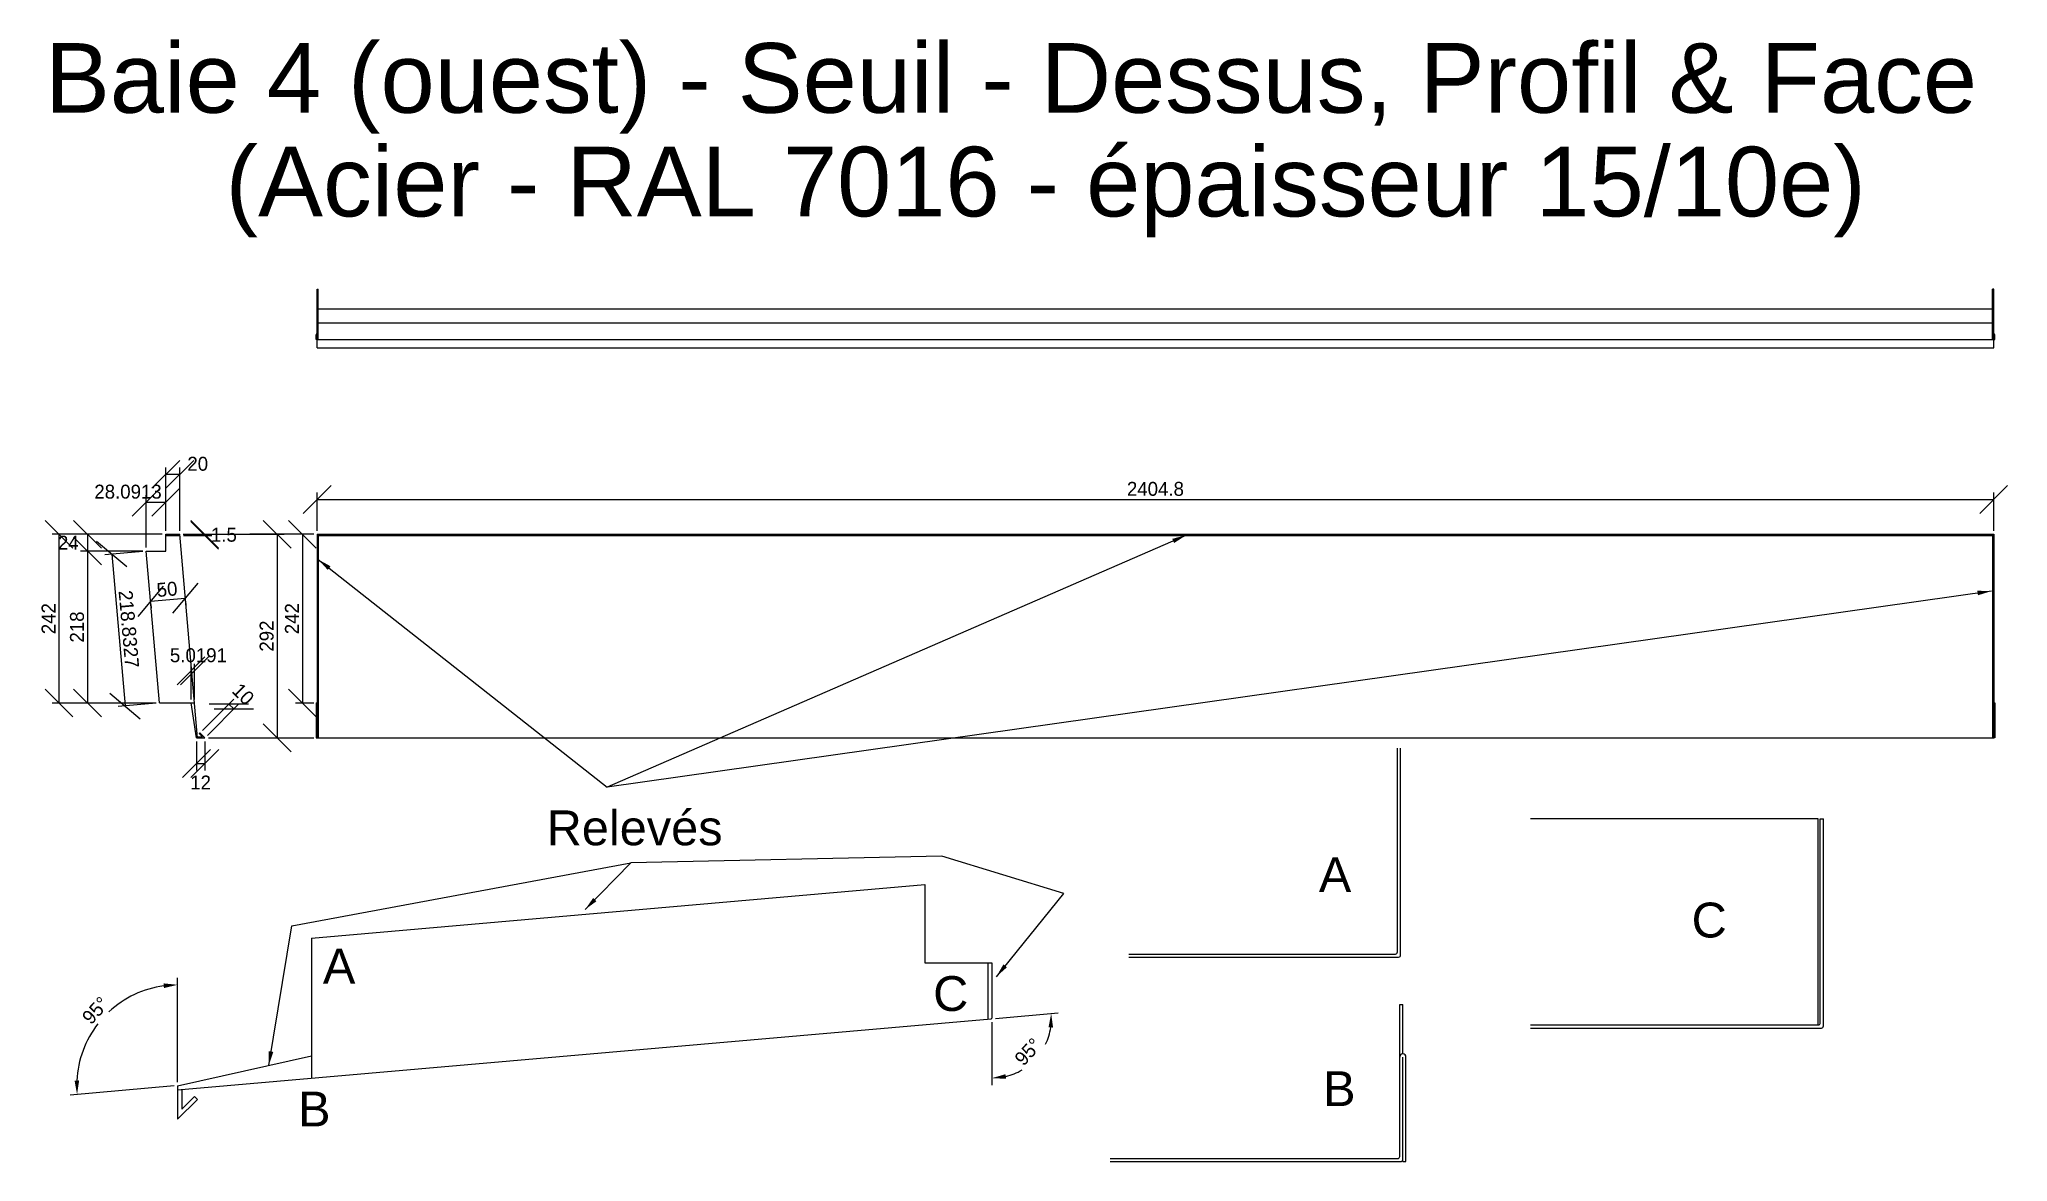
# Model space of a CAD drawing. Header units: millimetres. Extents: x 162 to 7286, y 98 to 1709.
# Drawn here: x 162 to 2985, y 98 to 1708 of the extents above; entities that cross this region are included whole.
import ezdxf

# ---------------------------------------------------------------- set-up
doc = ezdxf.new("R2010")
doc.units = ezdxf.units.MM
doc.layers.get('Defpoints').update_dxf_attribs({"true_color": 0xffffff})
doc.layers.add('0 ... Seuil ... Rectangle', color=5, linetype='Continuous', lineweight=25, true_color=0x0000ff)
doc.layers.add('0 ... Seuil ... Rectangle ... Cotes Angles', color=4, linetype='Continuous', lineweight=25, true_color=0x00ffff)
doc.styles.add('QCADDimTextStyle', font='txt')
doc.styles.add('textstyle11', font='')
doc.styles.add('textstyle12', font='')
doc.styles.add('textstyle13', font='')
doc.styles.add('textstyle14', font='')
doc.styles.add('textstyle15', font='')
doc.styles.add('textstyle16', font='')
doc.styles.add('textstyle17', font='')
doc.styles.add('textstyle18', font='')
doc.styles.add('textstyle19', font='')
doc.styles.get('textstyle11').set_extended_font_data('Liberation Sans')
doc.styles.get('textstyle12').set_extended_font_data('Liberation Sans')
doc.styles.get('textstyle13').set_extended_font_data('Liberation Sans')
doc.styles.get('textstyle14').set_extended_font_data('Liberation Sans')
doc.styles.get('textstyle15').set_extended_font_data('Liberation Sans')
doc.styles.get('textstyle16').set_extended_font_data('Liberation Sans')
doc.styles.get('textstyle17').set_extended_font_data('Liberation Sans')
doc.styles.get('textstyle18').set_extended_font_data('Liberation Sans')
doc.styles.get('textstyle19').set_extended_font_data('Liberation Sans')
doc.dimstyles.new('QCADDimStyle', dxfattribs={"dimtxt": 20, "dimasz": 20, "dimexe": 10, "dimexo": 5, "dimgap": 5, "dimtad": 1, "dimtoh": 1, "dimdec": 4, "dimzin": 0, "dimdsep": 46, "dimtxsty": 'QCADDimTextStyle', "dimcen": 0.09, "dimadec": 0, "dimazin": 0, "dimtfac": 1, "dimtdec": 4, "dimtofl": 0, "dimtmove": 0, "dimatfit": 3, "dimfxl": 1, "dimtolj": 1, "dimtzin": 0, "dimarcsym": 0})

msp = doc.modelspace()

# ---------------------------------------------------------------- texts
at = {"layer": '0 ... Seuil ... Rectangle ... Cotes Angles', "attachment_point": 1}
for s, insert, char_height, style in [('Baie 4 (ouest) - Seuil - Dessus, Profil & Face\\P', (169.99323, 1702.43707), 100, 'textstyle19'), ('(Acier - RAL 7016 - épaisseur 15/10e)', (429.21055, 1553.71579), 100, 'textstyle11'), ('Relevés', (889.69774, 601.51442), 50, 'textstyle12'), ('A', (1997.30001, 534.25336), 50, 'textstyle18'), ('C', (2532.00324, 469.19441), 50, 'textstyle17'), ('A', (568.72545, 403.04641), 50, 'textstyle13'), ('C', (1444.088, 363.71579), 50, 'textstyle16'), ('B', (2003.39929, 227.25645), 50, 'textstyle15'), ('B', (533.14634, 198.04295), 50, 'textstyle14')]:
    msp.add_mtext(s, dxfattribs=dict(at, insert=insert, char_height=char_height, style=style))

# ---------------------------------------------------------------- blocks, each defined once
blk = doc.blocks.new('*D1')
at = {"layer": '0 ... Seuil ... Rectangle ... Cotes Angles', "color": 0, "lineweight": -2}
for p, q in [((287.4, 951.1), (244.1, 987.5)), ((310.3, 973.2), (255.8, 968.4)), ((265.8, 969.3), (284.9, 751.3)), ((263.2, 769.5), (306.5, 733.1)), ((329.4, 755.2), (274.9, 750.4))]:
    blk.add_line(p, q, dxfattribs=at)
at = {"layer": 'Defpoints', "color": 0}
for p in [(315.3, 973.6), (284.9, 751.3), (334.4, 755.6)]:
    blk.add_point(p, dxfattribs=at)
at = {"layer": '0 ... Seuil ... Rectangle ... Cotes Angles', "color": 0, "insert": (290.3, 861.6), "char_height": 20, "attachment_point": 5, "rotation": 275, "style": 'QCADDimTextStyle'}
blk.add_mtext('\\A1;218.8327', dxfattribs=at)
blk = doc.blocks.new('*D2')
at = {"layer": '0 ... Seuil ... Rectangle ... Cotes Angles', "color": 0, "lineweight": -2}
for p, q in [((251.1, 977.6), (211.1, 1017.6)), ((211.1, 993.6), (251.1, 953.6)), ((338.4, 997.6), (221.1, 997.6)), ((231.1, 997.6), (231.1, 973.6)), ((310.3, 973.6), (221.1, 973.6))]:
    blk.add_line(p, q, dxfattribs=at)
at = {"layer": 'Defpoints', "color": 0}
for p in [(343.4, 997.6), (231.1, 973.6), (315.3, 973.6)]:
    blk.add_point(p, dxfattribs=at)
at = {"layer": '0 ... Seuil ... Rectangle ... Cotes Angles', "color": 0, "insert": (203.6, 985.6), "char_height": 20, "attachment_point": 5, "style": 'QCADDimTextStyle'}
blk.add_mtext('\\A1;24', dxfattribs=at)
blk = doc.blocks.new('*D3')
at = {"layer": '0 ... Seuil ... Rectangle ... Cotes Angles', "color": 0, "lineweight": -2}
for p, q in [((251.1, 953.6), (211.1, 993.6)), ((310.3, 973.6), (221.1, 973.6)), ((231.1, 973.6), (231.1, 755.6)), ((211.1, 775.6), (251.1, 735.6)), ((329.4, 755.6), (221.1, 755.6))]:
    blk.add_line(p, q, dxfattribs=at)
at = {"layer": 'Defpoints', "color": 0}
for p in [(315.3, 973.6), (231.1, 755.6), (334.4, 755.6)]:
    blk.add_point(p, dxfattribs=at)
at = {"layer": '0 ... Seuil ... Rectangle ... Cotes Angles', "color": 0, "insert": (216.1, 864.6), "char_height": 20, "attachment_point": 5, "rotation": 90, "style": 'QCADDimTextStyle'}
blk.add_mtext('\\A1;218', dxfattribs=at)
blk = doc.blocks.new('*D4')
at = {"layer": '0 ... Seuil ... Rectangle ... Cotes Angles', "color": 0, "lineweight": -2}
for p, q in [((379.2, 1017.6), (419.2, 977.6)), ((368.4, 997.6), (409.2, 997.6)), ((368.6, 996.1), (409.2, 996.1)), ((419.2, 976.1), (379.2, 1016.1))]:
    blk.add_line(p, q, dxfattribs=at)
at = {"layer": 'Defpoints', "color": 0}
for p in [(363.4, 997.6), (363.6, 996.1), (399.2, 996.1)]:
    blk.add_point(p, dxfattribs=at)
at = {"layer": '0 ... Seuil ... Rectangle ... Cotes Angles', "color": 0, "insert": (426.7, 996.9), "char_height": 20, "attachment_point": 5, "style": 'QCADDimTextStyle'}
blk.add_mtext('\\A1;1.5', dxfattribs=at)
blk = doc.blocks.new('*D5')
at = {"layer": '0 ... Seuil ... Rectangle ... Cotes Angles', "color": 0, "lineweight": -2}
for p, q in [((339.8, 923.3), (303.5, 879.9)), ((321.6, 901.6), (371.4, 905.9)), ((353.3, 884.3), (389.6, 927.6)), ((322, 897.1), (322.5, 891.6)), ((371.8, 901.5), (372.3, 896))]:
    blk.add_line(p, q, dxfattribs=at)
at = {"layer": 'Defpoints', "color": 0}
for p in [(371.4, 906.5), (371.4, 905.9), (321.6, 902.1)]:
    blk.add_point(p, dxfattribs=at)
at = {"layer": '0 ... Seuil ... Rectangle ... Cotes Angles', "color": 0, "insert": (345.2, 918.7), "char_height": 20, "attachment_point": 5, "rotation": 5, "style": 'QCADDimTextStyle'}
blk.add_mtext('\\A1;50', dxfattribs=at)
blk = doc.blocks.new('*D6')
at = {"layer": '0 ... Seuil ... Rectangle ... Cotes Angles', "color": 0, "lineweight": -2}
for p, q in [((523.1, 977.6), (483.1, 1017.6)), ((368.4, 997.6), (513.1, 997.6)), ((503.1, 997.6), (503.1, 705.6)), ((483.1, 725.6), (523.1, 685.6)), ((404.5, 705.6), (513.1, 705.6))]:
    blk.add_line(p, q, dxfattribs=at)
at = {"layer": 'Defpoints', "color": 0}
for p in [(363.4, 997.6), (399.5, 705.6), (503.1, 705.6)]:
    blk.add_point(p, dxfattribs=at)
at = {"layer": '0 ... Seuil ... Rectangle ... Cotes Angles', "color": 0, "insert": (488.1, 851.6), "char_height": 20, "attachment_point": 5, "rotation": 90, "style": 'QCADDimTextStyle'}
blk.add_mtext('\\A1;292', dxfattribs=at)
blk = doc.blocks.new('*D7')
at = {"layer": '0 ... Seuil ... Rectangle ... Cotes Angles', "color": 0, "lineweight": -2}
for p, q in [((395.9, 716.2), (440.8, 761.2)), ((403, 709.2), (447.9, 754.1)), ((462.1, 754.1), (405.5, 754.1)), ((412.6, 747), (469.1, 747)), ((433.8, 754.1), (440.8, 747))]:
    blk.add_line(p, q, dxfattribs=at)
at = {"layer": 'Defpoints', "color": 0}
for p in [(440.8, 747), (392.4, 712.7), (399.5, 705.6)]:
    blk.add_point(p, dxfattribs=at)
at = {"layer": '0 ... Seuil ... Rectangle ... Cotes Angles', "color": 0, "insert": (454.4, 768.3), "char_height": 20, "attachment_point": 5, "rotation": 315, "style": 'QCADDimTextStyle'}
blk.add_mtext('\\A1;10', dxfattribs=at)
blk = doc.blocks.new('*D8')
at = {"layer": '0 ... Seuil ... Rectangle ... Cotes Angles', "color": 0, "lineweight": -2}
for p, q in [((407.5, 688.8), (367.5, 648.8)), ((379.5, 648.8), (419.5, 688.8)), ((387.5, 700.6), (387.5, 658.8)), ((399.5, 700.6), (399.5, 658.8)), ((387.5, 668.8), (399.5, 668.8))]:
    blk.add_line(p, q, dxfattribs=at)
at = {"layer": 'Defpoints', "color": 0}
for p in [(387.5, 705.6), (399.5, 705.6), (399.5, 668.8)]:
    blk.add_point(p, dxfattribs=at)
at = {"layer": '0 ... Seuil ... Rectangle ... Cotes Angles', "color": 0, "insert": (393.3, 641.5), "char_height": 20, "attachment_point": 5, "style": 'QCADDimTextStyle'}
blk.add_mtext('\\A1;12', dxfattribs=at)
blk = doc.blocks.new('*D9')
at = {"layer": '0 ... Seuil ... Rectangle ... Cotes Angles', "color": 0, "lineweight": -2}
for p, q in [((580.5, 1067.7), (540.5, 1027.7)), ((560.5, 1002.6), (560.5, 1057.7)), ((560.5, 1047.7), (2965.3, 1047.7)), ((2945.3, 1027.7), (2985.3, 1067.7)), ((2965.3, 1002.6), (2965.3, 1057.7))]:
    blk.add_line(p, q, dxfattribs=at)
at = {"layer": 'Defpoints', "color": 0}
for p in [(2965.3, 1047.7), (560.5, 997.6), (2965.3, 997.6)]:
    blk.add_point(p, dxfattribs=at)
at = {"layer": '0 ... Seuil ... Rectangle ... Cotes Angles', "color": 0, "insert": (1762.9, 1062.7), "char_height": 20, "attachment_point": 5, "style": 'QCADDimTextStyle'}
blk.add_mtext('\\A1;2404.8', dxfattribs=at)
blk = doc.blocks.new('*D10')
at = {"layer": '0 ... Seuil ... Rectangle ... Cotes Angles', "color": 0, "lineweight": -2}
for p, q in [((210.2, 977.6), (170.2, 1017.6)), ((338.4, 997.6), (180.2, 997.6)), ((190.2, 997.6), (190.2, 755.6)), ((170.2, 775.6), (210.2, 735.6)), ((329.4, 755.6), (180.2, 755.6))]:
    blk.add_line(p, q, dxfattribs=at)
at = {"layer": 'Defpoints', "color": 0}
for p in [(343.4, 997.6), (190.2, 755.6), (334.4, 755.6)]:
    blk.add_point(p, dxfattribs=at)
at = {"layer": '0 ... Seuil ... Rectangle ... Cotes Angles', "color": 0, "insert": (175.2, 876.6), "char_height": 20, "attachment_point": 5, "rotation": 90, "style": 'QCADDimTextStyle'}
blk.add_mtext('\\A1;242', dxfattribs=at)
blk = doc.blocks.new('*D11')
at = {"layer": '0 ... Seuil ... Rectangle ... Cotes Angles', "color": 0, "lineweight": -2}
for p, q in [((360.4, 211.5), (360.4, 361.3)), ((355.4, 206.1), (206.2, 193))]:
    blk.add_line(p, q, dxfattribs=at)
for start, end in [(97.9211, 132.8517), (142.1483, 177.0789)]:
    blk.add_arc((360.4, 206.5), 144.8, start, end, dxfattribs=at)
at = {"layer": '0 ... Seuil ... Rectangle ... Cotes Angles', "color": 0}
for points in [[(340.7, 346.6), (340.2, 353.3), (360.4, 351.3)], [(212.5, 213.9), (219.1, 214), (216.1, 193.9)]]:
    blk.add_solid(points, dxfattribs=at)
at = {"layer": 'Defpoints', "color": 0}
for p in [(284.4, 329.8), (360.4, 206.5), (360.4, 206.5), (552.4, 223.3), (360.4, 158.5)]:
    blk.add_point(p, dxfattribs=at)
at = {"layer": '0 ... Seuil ... Rectangle ... Cotes Angles', "color": 0, "insert": (242.6, 314.5), "char_height": 20, "attachment_point": 5, "rotation": 47.5, "style": 'QCADDimTextStyle'}
blk.add_mtext('\\A1;95%%d', dxfattribs=at)
blk = doc.blocks.new('*D12')
at = {"layer": '0 ... Seuil ... Rectangle ... Cotes Angles', "color": 0, "lineweight": -2}
for p, q in [((1533.4, 303.1), (1623.4, 311)), ((1528.4, 297.7), (1528.4, 207.4))]:
    blk.add_line(p, q, dxfattribs=at)
for start, end in [(334.5352, 351.5408), (283.4592, 300.4648)]:
    blk.add_arc((1528.4, 302.7), 85.3, start, end, dxfattribs=at)
at = {"layer": '0 ... Seuil ... Rectangle ... Cotes Angles', "color": 0}
for points in [[(1616.1, 290), (1609.5, 290.2), (1613.4, 310.1)], [(1547.8, 223), (1548.6, 216.4), (1528.4, 217.4)]]:
    blk.add_solid(points, dxfattribs=at)
at = {"layer": 'Defpoints', "color": 0}
for p in [(1528.4, 382.7), (1527.5, 302.6), (1528.4, 303.6), (1573.2, 230.1), (366.4, 201)]:
    blk.add_point(p, dxfattribs=at)
at = {"layer": '0 ... Seuil ... Rectangle ... Cotes Angles', "color": 0, "insert": (1580.2, 255.2), "char_height": 20, "attachment_point": 5, "rotation": 47.5, "style": 'QCADDimTextStyle'}
blk.add_mtext('\\A1;95%%d', dxfattribs=at)
blk = doc.blocks.new('*D13')
at = {"layer": '0 ... Seuil ... Rectangle ... Cotes Angles', "color": 0, "lineweight": -2}
for p, q in [((359.6, 781.8), (399.6, 821.8)), ((404.6, 821.8), (364.6, 781.8)), ((379.6, 760.6), (379.6, 811.8)), ((384.6, 760.6), (384.6, 811.8))]:
    blk.add_line(p, q, dxfattribs=at)
at = {"layer": 'Defpoints', "color": 0}
for p in [(384.6, 801.8), (379.6, 755.6), (384.6, 755.6)]:
    blk.add_point(p, dxfattribs=at)
at = {"layer": '0 ... Seuil ... Rectangle ... Cotes Angles', "color": 0, "insert": (390.2, 824), "char_height": 20, "attachment_point": 5, "style": 'QCADDimTextStyle'}
blk.add_mtext('\\A1;5.0191', dxfattribs=at)
blk = doc.blocks.new('*D14')
at = {"layer": '0 ... Seuil ... Rectangle ... Cotes Angles', "color": 0, "lineweight": -2}
for p, q in [((363.4, 1103.7), (323.4, 1063.7)), ((343.4, 1063.7), (383.4, 1103.7)), ((343.4, 1002.6), (343.4, 1093.7)), ((343.4, 1083.7), (363.4, 1083.7)), ((363.4, 1002.6), (363.4, 1093.7))]:
    blk.add_line(p, q, dxfattribs=at)
at = {"layer": 'Defpoints', "color": 0}
for p in [(363.4, 1083.7), (343.4, 997.6), (363.4, 997.6)]:
    blk.add_point(p, dxfattribs=at)
at = {"layer": '0 ... Seuil ... Rectangle ... Cotes Angles', "color": 0, "insert": (389.2, 1098.7), "char_height": 20, "attachment_point": 5, "style": 'QCADDimTextStyle'}
blk.add_mtext('\\A1;20', dxfattribs=at)
blk = doc.blocks.new('*D15')
at = {"layer": '0 ... Seuil ... Rectangle ... Cotes Angles', "color": 0, "lineweight": -2}
for p, q in [((335.3, 1063.7), (295.3, 1023.7)), ((315.3, 978.6), (315.3, 1053.7)), ((323.4, 1023.7), (363.4, 1063.7)), ((343.4, 1002.6), (343.4, 1053.7)), ((315.3, 1043.7), (343.4, 1043.7))]:
    blk.add_line(p, q, dxfattribs=at)
at = {"layer": 'Defpoints', "color": 0}
for p in [(343.4, 1043.7), (343.4, 997.6), (315.3, 973.6)]:
    blk.add_point(p, dxfattribs=at)
at = {"layer": '0 ... Seuil ... Rectangle ... Cotes Angles', "color": 0, "insert": (289.2, 1058.7), "char_height": 20, "attachment_point": 5, "style": 'QCADDimTextStyle'}
blk.add_mtext('\\A1;28.0913', dxfattribs=at)
blk = doc.blocks.new('*D16')
at = {"layer": '0 ... Seuil ... Rectangle ... Cotes Angles', "color": 0, "lineweight": -2}
for p, q in [((559.3, 977.6), (519.3, 1017.6)), ((555.5, 997.6), (529.3, 997.6)), ((539.3, 997.6), (539.3, 755.6)), ((519.3, 775.6), (559.3, 735.6)), ((555.5, 755.6), (529.3, 755.6))]:
    blk.add_line(p, q, dxfattribs=at)
at = {"layer": 'Defpoints', "color": 0}
for p in [(560.5, 997.6), (539.3, 755.6), (560.5, 755.6)]:
    blk.add_point(p, dxfattribs=at)
at = {"layer": '0 ... Seuil ... Rectangle ... Cotes Angles', "color": 0, "insert": (524.3, 876.6), "char_height": 20, "attachment_point": 5, "rotation": 90, "style": 'QCADDimTextStyle'}
blk.add_mtext('\\A1;242', dxfattribs=at)

# ---------------------------------------------------------------- dimensions: what is measured, and where the dimension line sits
at = {"layer": '0 ... Seuil ... Rectangle ... Cotes Angles'}
for base, p1, p2, angle, picture, middle, dimtype in [((363.41892, 1083.71579), (343.41892, 997.63351), (363.41892, 997.63351), 0, '*D14', (389.21055, 1098.71579), 161), ((503.09469, 705.63351), (363.41892, 997.63351), (399.45988, 705.63351), 90, '*D6', (488.09469, 851.63351), 160), ((371.44057, 905.9457), (321.58417, 902.12131), (371.3939, 906.4791), 5, '*D5', (345.22837, 918.70972), 161), ((384.59118, 801.82069), (379.57208, 755.63351), (384.59118, 755.63351), 0, '*D13', (390.23878, 824.03778), 161), ((440.84964, 747.02326), (392.38882, 712.70458), (399.45988, 705.63351), 315, '*D7', (454.41686, 768.25662), 161), ((399.45988, 668.76956), (387.45988, 705.63351), (399.45988, 705.63351), 360, '*D8', (393.34269, 641.51131), 161)]:
    dim = msp.add_linear_dim(base=base, p1=p1, p2=p2, angle=angle, dimstyle='QCADDimStyle', override={"dimtxt": 20, "dimasz": 20, "dimexe": 10, "dimexo": 5, "dimgap": 5, "dimzin": 8, "dimtsz": 20, "dimclrd": 0, "dimclre": 0, "dimclrt": 0, "dimazin": 2, "dimtmove": 2}, dxfattribs=at)
    dim.commit()
    dim.dimension.update_dxf_attribs({"geometry": picture, "text_midpoint": middle, "dimtype": dimtype})
for p1, p2, distance, picture, middle in [((560.50126, 997.63351), (2965.30126, 997.63351), 50.02012, '*D9', (1762.90126, 1062.65363)), ((315.32766, 973.63351), (334.40019, 755.63351), -49.73494, '*D1', (290.26116, 861.60616))]:
    dim = msp.add_aligned_dim(p1=p1, p2=p2, distance=distance, dimstyle='QCADDimStyle', override={"dimtxt": 20, "dimasz": 20, "dimexe": 10, "dimexo": 5, "dimgap": 5, "dimzin": 8, "dimtsz": 20, "dimclrd": 0, "dimclre": 0, "dimclrt": 0, "dimazin": 2, "dimtmove": 2}, dxfattribs=at)
    dim.commit()
    dim.dimension.update_dxf_attribs({"geometry": picture, "text_midpoint": middle})
dim = msp.add_linear_dim(base=(343.41892, 1043.71579), p1=(315.32766, 973.63351), p2=(343.41892, 997.63351), dimstyle='QCADDimStyle', override={"dimtxt": 20, "dimasz": 20, "dimexe": 10, "dimexo": 5, "dimgap": 5, "dimzin": 8, "dimtsz": 20, "dimclrd": 0, "dimclre": 0, "dimclrt": 0, "dimazin": 2, "dimtmove": 2}, dxfattribs=at)
dim.commit()
dim.dimension.update_dxf_attribs({"geometry": '*D15', "text_midpoint": (289.21055, 1058.71579), "dimtype": 160})
for base, p1, p2, picture, middle in [((190.16262, 755.63351), (343.41892, 997.63351), (334.40019, 755.63351), '*D10', (175.16262, 876.63351)), ((231.05338, 973.63351), (343.41892, 997.63351), (315.32766, 973.63351), '*D2', (203.55338, 985.63351)), ((399.21055, 996.13351), (363.41892, 997.63351), (363.55016, 996.13351), '*D4', (426.71055, 996.88351)), ((539.32949, 755.63351), (560.50126, 997.63351), (560.50126, 755.63351), '*D16', (524.32949, 876.63351)), ((231.05338, 755.63351), (315.32766, 973.63351), (334.40019, 755.63351), '*D3', (216.05338, 864.63351))]:
    dim = msp.add_linear_dim(base=base, p1=p1, p2=p2, angle=90, dimstyle='QCADDimStyle', override={"dimtxt": 20, "dimasz": 20, "dimexe": 10, "dimexo": 5, "dimgap": 5, "dimzin": 8, "dimtsz": 20, "dimclrd": 0, "dimclre": 0, "dimclrt": 0, "dimazin": 2, "dimtmove": 2}, dxfattribs=at)
    dim.commit()
    dim.dimension.update_dxf_attribs({"geometry": picture, "text_midpoint": middle})
for base, line1, line2, picture, middle in [((1573.17742, 230.06827), ((366.37806, 201.03726), (1527.46522, 302.61922)), ((1528.37806, 303.61542), (1528.37806, 382.69909)), '*D12', (1580.23514, 255.18083)), ((284.37147, 329.7607), ((552.37806, 223.33307), (360.37806, 206.53525)), ((360.37806, 206.53525), (360.37806, 158.53525)), '*D11', (242.57521, 314.48167))]:
    dim = msp.add_angular_dim_2l(base=base, line1=line1, line2=line2, dimstyle='QCADDimStyle', override={"dimtxt": 20, "dimasz": 20, "dimexe": 10, "dimexo": 5, "dimgap": 5, "dimzin": 8, "dimtsz": 20, "dimclrd": 0, "dimclre": 0, "dimclrt": 0, "dimazin": 2, "dimtmove": 2}, dxfattribs=at)
    dim.commit()
    dim.dimension.update_dxf_attribs({"geometry": picture, "text_midpoint": middle, "dimtype": 162})

# ---------------------------------------------------------------- linework, layer by layer
at = {"layer": '0 ... Seuil ... Rectangle'}
for p, q in [((560.50126, 1278.12491), (560.50126, 1349.25714)), ((560.50126, 1349.25714), (562.00126, 1349.25714)), ((562.00126, 1277.12491), (562.00126, 1349.25714)), ((2963.80126, 1277.12491), (2963.80126, 1349.25714)), ((2965.30126, 1349.25714), (2963.80126, 1349.25714)), ((2965.30126, 1278.12491), (2965.30126, 1349.25714)), ((562.00126, 1321.16587), (2963.80126, 1321.16587)), ((562.00126, 1301.16587), (2963.80126, 1301.16587)), ((559.00126, 1277.12491), (559.00126, 1283.83774)), ((560.50126, 1277.12491), (559.00126, 1277.12491)), ((560.00126, 1284.83774), (560.50126, 1284.83774)), ((560.50126, 1284.83774), (561.00126, 1284.83774)), ((560.50126, 1265.12491), (560.50126, 1278.12491)), ((561.50126, 1277.12491), (2964.30126, 1277.12491)), ((562.00126, 1277.12491), (562.00126, 1283.83774)), ((2963.80126, 1277.12491), (2963.80126, 1283.83774)), ((2964.80126, 1284.83774), (2965.30126, 1284.83774)), ((2965.80126, 1284.83774), (2965.30126, 1284.83774)), ((2965.30126, 1265.12491), (2965.30126, 1278.12491)), ((2965.30126, 1277.12491), (2966.80126, 1277.12491)), ((2966.80126, 1277.12491), (2966.80126, 1283.83774)), ((560.50126, 1265.12491), (2965.30126, 1265.12491)), ((343.41892, 997.63351), (363.41892, 997.63351)), ((343.41892, 973.63351), (343.41892, 997.63351)), ((343.41892, 996.13351), (363.55016, 996.13351)), ((388.96561, 705.63351), (363.41892, 997.63351)), ((560.50126, 997.63351), (2965.30126, 997.63351)), ((560.50126, 997.63351), (560.50126, 705.63351)), ((560.50126, 996.13351), (2965.30126, 996.13351)), ((562.00126, 996.13351), (562.00126, 705.63351)), ((2963.80126, 996.13351), (2963.80126, 705.63351)), ((2965.30126, 997.63351), (2965.30126, 705.63351)), ((334.40019, 755.63351), (315.32766, 973.63351)), ((315.32766, 973.63351), (343.41892, 973.63351)), ((370.07701, 904.32067), (369.94628, 905.81496)), ((334.40019, 755.63351), (384.59118, 755.63351)), ((387.45988, 705.63351), (379.57208, 755.63351)), ((559.00126, 755.63351), (562.00126, 755.63351)), ((559.00126, 755.63351), (559.00126, 705.63351)), ((2963.80126, 755.63351), (2966.80126, 755.63351)), ((2966.80126, 755.63351), (2966.80126, 705.63351)), ((388.83438, 707.13351), (395.83856, 707.13351)), ((391.32816, 711.64392), (392.38882, 712.70458)), ((391.32816, 711.64392), (395.83856, 707.13351)), ((392.38882, 712.70458), (399.45988, 705.63351)), ((387.45988, 705.63351), (399.45988, 705.63351)), ((559.00126, 705.63351), (560.50126, 705.63351)), ((560.50126, 705.63351), (2965.30126, 705.63351)), ((2110.0961, 398.45238), (2110.0961, 690.95238)), ((2114.5961, 393.95238), (2114.5961, 690.95238)), ((2966.80126, 705.63351), (2965.30126, 705.63351)), ((2713.58081, 589.29777), (2301.08081, 589.29777)), ((2713.58081, 293.79777), (2713.58081, 589.29777)), ((2716.58081, 296.79777), (2716.58081, 589.29777)), ((2716.58081, 589.29777), (2721.08081, 589.29777)), ((2721.08081, 292.29777), (2721.08081, 589.29777)), ((552.37806, 418.07412), (1432.37806, 495.06414)), ((1432.37806, 495.06414), (1432.37806, 382.69909)), ((552.37806, 418.07412), (552.37806, 217.31015)), ((1724.5961, 395.45238), (2107.0961, 395.45238)), ((1432.37806, 382.69909), (1528.37806, 382.69909)), ((1522.37806, 382.69909), (1522.37806, 302.17415)), ((1528.37806, 382.69909), (1528.37806, 303.61542)), ((1724.5961, 390.95238), (2111.5961, 390.95238)), ((2113.25929, 247.56293), (2113.25929, 322.9856)), ((2113.25929, 322.9856), (2117.75929, 322.9856)), ((2117.75929, 252.06293), (2117.75929, 322.9856)), ((360.37806, 200.51233), (1527.46522, 302.61922)), ((2301.08081, 293.79777), (2713.58081, 293.79777)), ((2301.08081, 289.29777), (2718.08081, 289.29777)), ((360.37806, 206.53525), (552.37806, 249.43238)), ((2113.25929, 105.06293), (2113.25929, 247.56293)), ((2117.75929, 97.56293), (2117.75929, 247.56293)), ((2122.25929, 97.56293), (2122.25929, 247.56293)), ((360.37806, 206.53525), (360.37806, 158.53525)), ((366.37806, 201.03726), (366.37806, 173.02053)), ((388.66233, 186.81952), (360.37806, 158.53525)), ((384.41969, 191.06216), (366.37806, 173.02053)), ((384.41969, 191.06216), (388.66233, 186.81952)), ((1697.75929, 102.06293), (2110.25929, 102.06293)), ((1697.75929, 97.56293), (2114.75929, 97.56293)), ((2117.75929, 97.56293), (2122.25929, 97.56293))]:
    msp.add_line(p, q, dxfattribs=at)
for centre, radius, start, end in [((560.00126, 1283.83774), 1, 90, 180), ((561.50126, 1278.12491), 1, 180, 270), ((561.00126, 1283.83774), 1, 0, 90), ((2964.80126, 1283.83774), 1, 90, 180), ((2964.30126, 1278.12491), 1, 270, 0), ((2965.80126, 1283.83774), 1, 0, 90), ((2107.0961, 398.45238), 3, 270, 0), ((2111.5961, 393.95238), 3, 270, 0), ((1527.37806, 303.61542), 1, 275, 0), ((2713.58081, 296.79777), 3, 270, 0), ((2718.08081, 292.29777), 3, 270, 0), ((2117.75929, 247.56293), 4.5, 0, 180), ((2110.25929, 105.06293), 3, 270, 0), ((2114.75929, 100.56293), 3, 270, 0)]:
    msp.add_arc(centre, radius, start, end, dxfattribs=at)
at = {"layer": '0 ... Seuil ... Rectangle ... Cotes Angles'}
for p, q in [((555.50126, 997.63351), (463.92909, 997.63351)), ((463.92909, 705.63351), (555.50126, 705.63351))]:
    msp.add_line(p, q, dxfattribs=at)

msp.set_redraw_order([(e.dxf.handle, doc.entitydb.next_handle()) for e in msp.query("TEXT MTEXT ATTDEF DIMENSION ARC_DIMENSION")])  # texts and dimensions are drawn at this point

# ---------------------------------------------------------------- leaders
for points in [[(1806.72768, 996.13351), (976.30715, 634.7673)], [(562.00126, 961.54039), (976.30715, 634.7673)], [(2962.10126, 916.21354), (976.30715, 634.7673)], [(491.0743, 235.73574), (524.25898, 436.116), (1010.37049, 526.04762)], [(944.71453, 459.19938), (1010.37049, 526.04762)], [(1534.7045, 362.92367), (1631.65664, 482.0774), (1456.33044, 535.98027), (1010.37049, 526.04762)]]:
    msp.add_leader(points, dimstyle='QCADDimStyle', dxfattribs=at)

doc.saveas('drawing.dxf')
